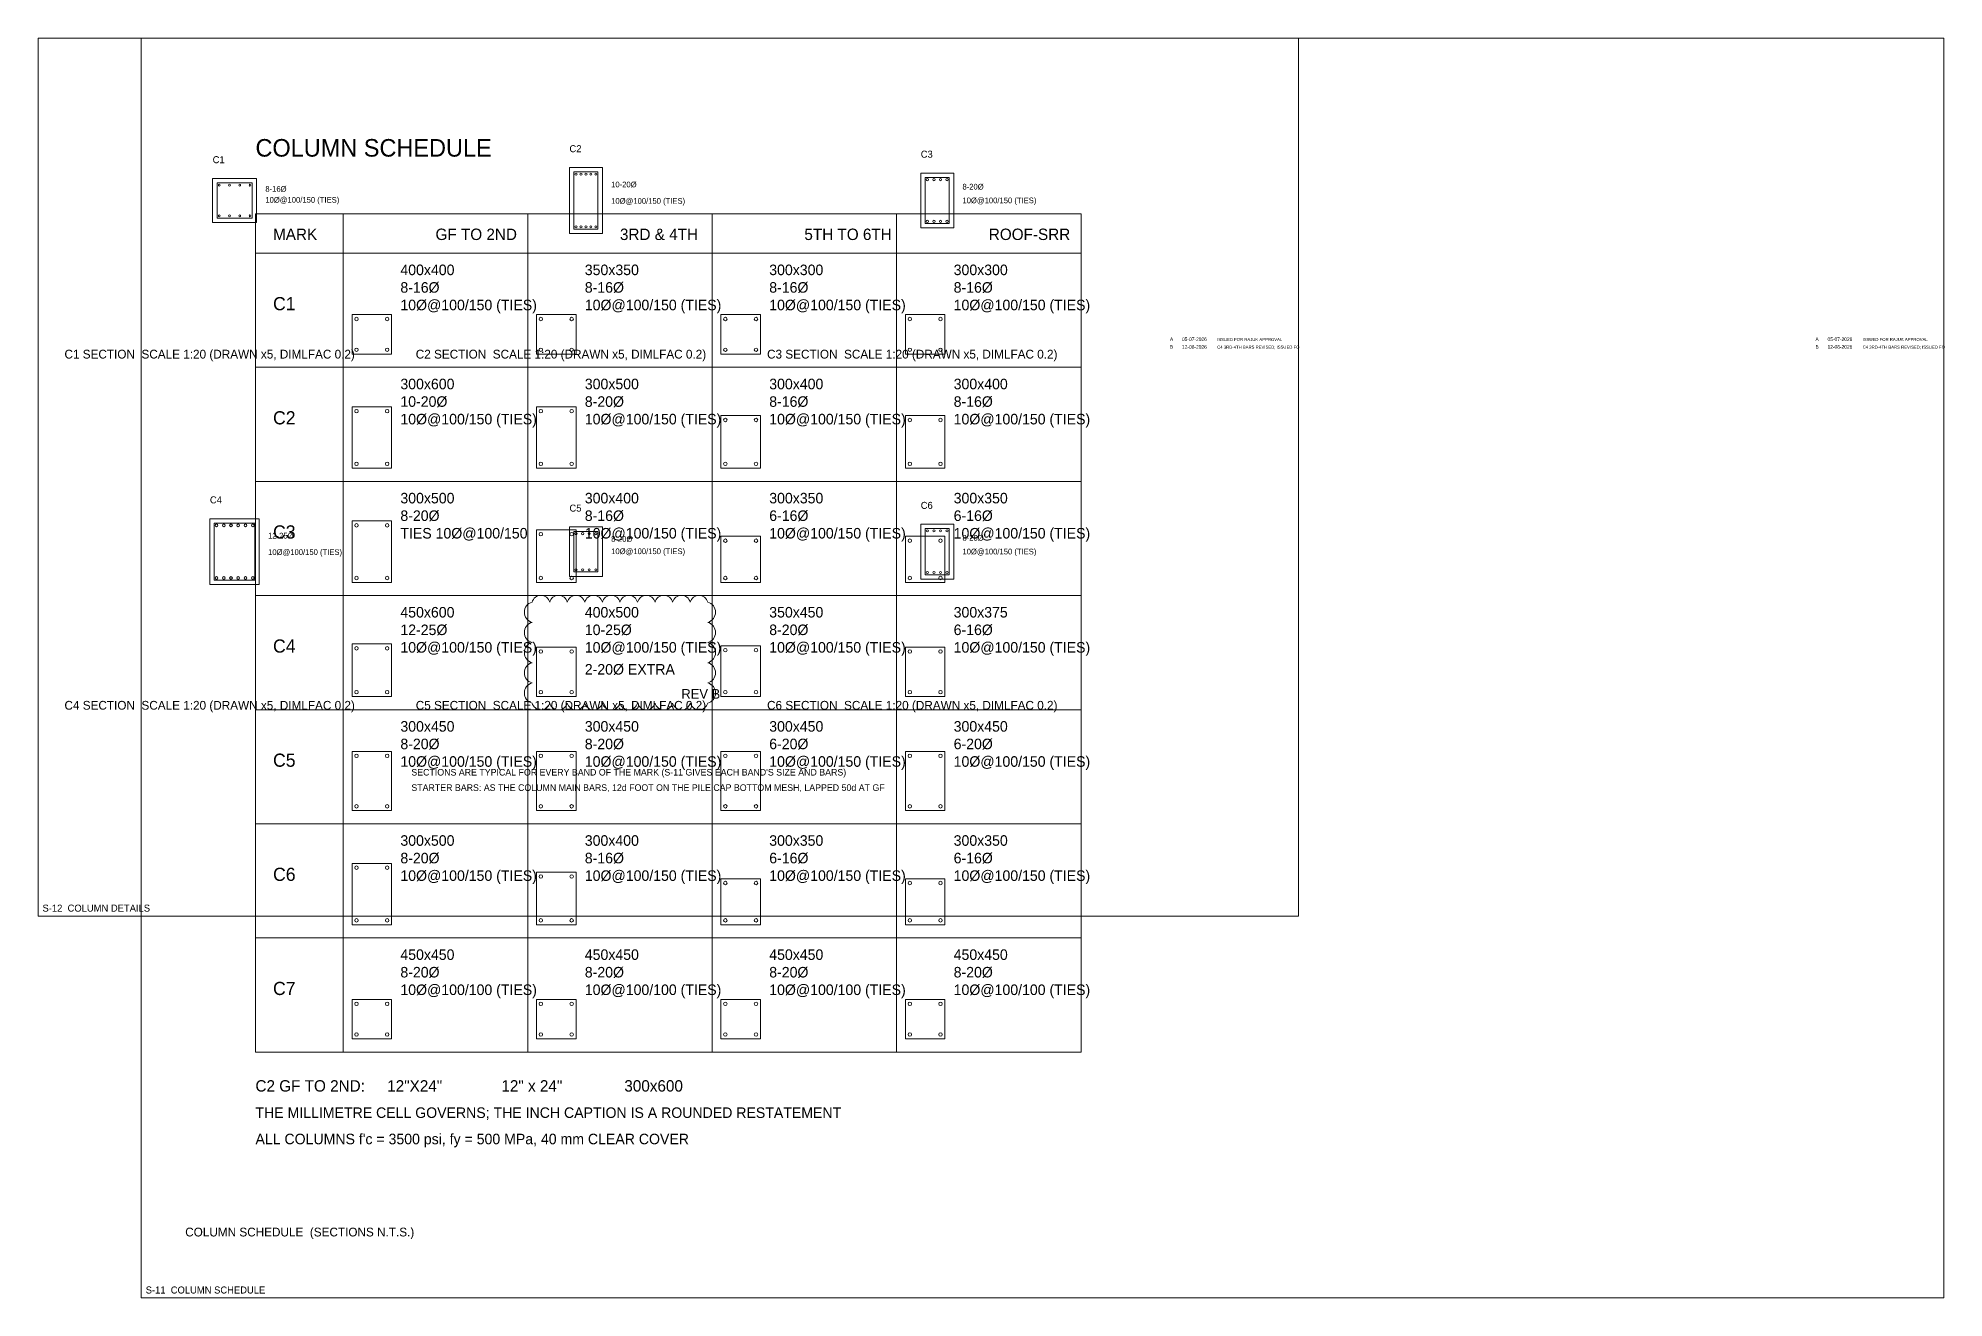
# Model space of a CAD drawing. Extents: x 1000 to 741800, y -207200 to 58400.
# Drawn here: x 278600 to 365400, y -68400 to -11000 of the extents above; entities that cross this region are included whole.
import ezdxf

# ---------------------------------------------------------------- set-up
doc = ezdxf.new("R2010")
doc.units = 0
doc.layers.get('0').update_dxf_attribs({"lineweight": 0, "plot": 0})
for name, color, linetype, lineweight, plot in [('Column', 1, 'Continuous', 0, False), ('Revision', 1, 'Continuous', 0, False), ('Rod-1', 6, 'Continuous', 0, False), ('Rod-Stirrup', 3, 'Continuous', 0, False), ('Sheet', 7, 'Continuous', 0, False), ('Text-1', 7, 'Continuous', 0, False), ('Text-2', 7, 'Continuous', 0, False), ('TITLE', 7, 'Continuous', 0, False)]:
    doc.layers.add(name, color=color, linetype=linetype, lineweight=lineweight, plot=plot)

msp = doc.modelspace()

# ---------------------------------------------------------------- texts
at = {"layer": 'Revision'}
msp.add_text('REV B', height=440, dxfattribs=at).set_placement((307900, -41100))
at = {"layer": 'Sheet'}
for s, height, p in [('COLUMN SCHEDULE', 800, (288500, -16400)), ('C1 SECTION  SCALE 1:20 (DRAWN x5, DIMLFAC 0.2)', 400, (279800, -25600)), ('C2 SECTION  SCALE 1:20 (DRAWN x5, DIMLFAC 0.2)', 400, (295800, -25600)), ('C3 SECTION  SCALE 1:20 (DRAWN x5, DIMLFAC 0.2)', 400, (311800, -25600)), ('C4 SECTION  SCALE 1:20 (DRAWN x5, DIMLFAC 0.2)', 400, (279800, -41600)), ('C5 SECTION  SCALE 1:20 (DRAWN x5, DIMLFAC 0.2)', 400, (295800, -41600)), ('C6 SECTION  SCALE 1:20 (DRAWN x5, DIMLFAC 0.2)', 400, (311800, -41600)), ('S-12  COLUMN DETAILS', 320, (278800, -50800)), ('COLUMN SCHEDULE  (SECTIONS N.T.S.)', 400, (285300, -65600)), ('S-11  COLUMN SCHEDULE', 320, (283500, -68200))]:
    msp.add_text(s, height=height, dxfattribs=at).set_placement(p)
at = {"layer": 'Text-1'}
for s, height, p in [('C1', 320, (286550, -16700)), ('C2', 320, (302800, -16200)), ('C3', 320, (318800, -16450)), ('MARK', 520, (289300, -20200)), ('GF TO 2ND', 520, (296700, -20200)), ('3RD & 4TH', 520, (305100, -20200)), ('5TH TO 6TH', 520, (313500, -20200)), ('ROOF-SRR', 520, (321900, -20200)), ('400x400', 480, (295100, -21800)), ('350x350', 480, (303500, -21800)), ('300x300', 480, (311900, -21800)), ('300x300', 480, (320300, -21800)), ('8-16%%C', 480, (295100, -22600)), ('8-16%%C', 480, (303500, -22600)), ('8-16%%C', 480, (311900, -22600)), ('8-16%%C', 480, (320300, -22600)), ('C1', 600, (289300, -23400)), ('10%%C@100/150 (TIES)', 480, (295100, -23400)), ('10%%C@100/150 (TIES)', 480, (303500, -23400)), ('10%%C@100/150 (TIES)', 480, (311900, -23400)), ('10%%C@100/150 (TIES)', 480, (320300, -23400)), ('300x600', 480, (295100, -27000)), ('300x500', 480, (303500, -27000)), ('300x400', 480, (311900, -27000)), ('300x400', 480, (320300, -27000)), ('10-20%%C', 480, (295100, -27800)), ('8-20%%C', 480, (303500, -27800)), ('8-16%%C', 480, (311900, -27800)), ('8-16%%C', 480, (320300, -27800)), ('C2', 600, (289300, -28600)), ('10%%C@100/150 (TIES)', 480, (295100, -28600)), ('10%%C@100/150 (TIES)', 480, (303500, -28600)), ('10%%C@100/150 (TIES)', 480, (311900, -28600)), ('10%%C@100/150 (TIES)', 480, (320300, -28600)), ('C4', 320, (286425, -32200)), ('300x500', 480, (295100, -32200)), ('300x400', 480, (303500, -32200)), ('300x350', 480, (311900, -32200)), ('300x350', 480, (320300, -32200)), ('8-20%%C', 480, (295100, -33000)), ('C5', 320, (302800, -32575)), ('8-16%%C', 480, (303500, -33000)), ('6-16%%C', 480, (311900, -33000)), ('C6', 320, (318800, -32450)), ('6-16%%C', 480, (320300, -33000)), ('C3', 600, (289300, -33800)), ('TIES 10%%C@100/150', 480, (295100, -33800)), ('10%%C@100/150 (TIES)', 480, (303500, -33800)), ('10%%C@100/150 (TIES)', 480, (311900, -33800)), ('10%%C@100/150 (TIES)', 480, (320300, -33800)), ('450x600', 480, (295100, -37400)), ('400x500', 480, (303500, -37400)), ('350x450', 480, (311900, -37400)), ('300x375', 480, (320300, -37400)), ('12-25%%C', 480, (295100, -38200)), ('10-25%%C', 480, (303500, -38200)), ('8-20%%C', 480, (311900, -38200)), ('6-16%%C', 480, (320300, -38200)), ('C4', 600, (289300, -39000)), ('10%%C@100/150 (TIES)', 480, (295100, -39000)), ('10%%C@100/150 (TIES)', 480, (303500, -39000)), ('10%%C@100/150 (TIES)', 480, (311900, -39000)), ('10%%C@100/150 (TIES)', 480, (320300, -39000)), ('300x450', 480, (295100, -42600)), ('300x450', 480, (303500, -42600)), ('300x450', 480, (311900, -42600)), ('300x450', 480, (320300, -42600)), ('8-20%%C', 480, (295100, -43400)), ('8-20%%C', 480, (303500, -43400)), ('6-20%%C', 480, (311900, -43400)), ('6-20%%C', 480, (320300, -43400)), ('C5', 600, (289300, -44200)), ('10%%C@100/150 (TIES)', 480, (295100, -44200)), ('10%%C@100/150 (TIES)', 480, (303500, -44200)), ('10%%C@100/150 (TIES)', 480, (311900, -44200)), ('10%%C@100/150 (TIES)', 480, (320300, -44200)), ("SECTIONS ARE TYPICAL FOR EVERY BAND OF THE MARK (S-11 GIVES EACH BAND'S SIZE AND BARS)", 300, (295600, -44600)), ('STARTER BARS: AS THE COLUMN MAIN BARS, 12d FOOT ON THE PILE CAP BOTTOM MESH, LAPPED 50d AT GF', 300, (295600, -45300)), ('300x500', 480, (295100, -47800)), ('300x400', 480, (303500, -47800)), ('300x350', 480, (311900, -47800)), ('300x350', 480, (320300, -47800)), ('8-20%%C', 480, (295100, -48600)), ('8-16%%C', 480, (303500, -48600)), ('6-16%%C', 480, (311900, -48600)), ('6-16%%C', 480, (320300, -48600)), ('C6', 600, (289300, -49400)), ('10%%C@100/150 (TIES)', 480, (295100, -49400)), ('10%%C@100/150 (TIES)', 480, (303500, -49400)), ('10%%C@100/150 (TIES)', 480, (311900, -49400)), ('10%%C@100/150 (TIES)', 480, (320300, -49400)), ('450x450', 480, (295100, -53000)), ('450x450', 480, (303500, -53000)), ('450x450', 480, (311900, -53000)), ('450x450', 480, (320300, -53000)), ('8-20%%C', 480, (295100, -53800)), ('8-20%%C', 480, (303500, -53800)), ('8-20%%C', 480, (311900, -53800)), ('8-20%%C', 480, (320300, -53800)), ('C7', 600, (289300, -54600)), ('10%%C@100/100 (TIES)', 480, (295100, -54600)), ('10%%C@100/100 (TIES)', 480, (303500, -54600)), ('10%%C@100/100 (TIES)', 480, (311900, -54600)), ('10%%C@100/100 (TIES)', 480, (320300, -54600)), ('C2 GF TO 2ND:', 520, (288500, -59000)), ('12"X24"', 520, (294500, -59000)), ('12" x 24"', 520, (299700, -59000)), ('300x600', 520, (305300, -59000)), ('THE MILLIMETRE CELL GOVERNS; THE INCH CAPTION IS A ROUNDED RESTATEMENT', 480, (288500, -60200)), ("ALL COLUMNS f'c = 3500 psi, fy = 500 MPa, 40 mm CLEAR COVER", 480, (288500, -61400))]:
    msp.add_text(s, height=height, dxfattribs=at).set_placement(p)
at = {"layer": 'Text-2'}
for s, height, p in [('8-16%%C', 260, (288950, -18000)), ('10%%C@100/150 (TIES)', 260, (288950, -18500)), ('10-20%%C', 260, (304700, -17800)), ('8-20%%C', 260, (320700, -17900)), ('10%%C@100/150 (TIES)', 260, (304700, -18550)), ('10%%C@100/150 (TIES)', 260, (320700, -18525)), ('12-25%%C', 260, (289075, -33800)), ('8-20%%C', 260, (304700, -33950)), ('8-20%%C', 260, (320700, -33900)), ('10%%C@100/150 (TIES)', 260, (289075, -34550)), ('10%%C@100/150 (TIES)', 260, (304700, -34512)), ('10%%C@100/150 (TIES)', 260, (320700, -34525)), ('2-20%%C EXTRA', 480, (303500, -40000))]:
    msp.add_text(s, height=height, dxfattribs=at).set_placement(p)
at = {"layer": 'TITLE'}
for s, height, p in [('A', 160, (330150, -24800)), ('B', 160, (330150, -25150)), ('05-07-2026', 160, (330700, -24800)), ('12-08-2026', 160, (330700, -25150)), ('C4 3RD-4TH BARS REVISED; ISSUED FO', 140, (332300, -25150)), ('ISSUED FOR RAJUK APPROVAL', 140, (332300, -24800)), ('A', 160, (359550, -24800)), ('B', 160, (359550, -25150)), ('05-07-2026', 160, (360100, -24800)), ('12-08-2026', 160, (360100, -25150)), ('C4 3RD-4TH BARS REVISED; ISSUED FO', 140, (361700, -25150)), ('ISSUED FOR RAJUK APPROVAL', 140, (361700, -24800))]:
    msp.add_text(s, height=height, dxfattribs=at).set_placement(p)

# ---------------------------------------------------------------- linework, layer by layer
for p, q in [((288500, -19000), (326100, -19000)), ((288500, -19000), (288500, -20800)), ((292500, -19000), (292500, -57200)), ((300900, -19000), (300900, -57200)), ((309300, -19000), (309300, -57200)), ((317700, -19000), (317700, -57200)), ((326100, -19000), (326100, -57200)), ((288500, -20800), (326100, -20800)), ((288500, -20800), (288500, -57200)), ((288500, -26000), (326100, -26000)), ((288500, -31200), (326100, -31200)), ((288500, -36400), (326100, -36400)), ((288500, -41600), (326100, -41600)), ((288500, -46800), (326100, -46800)), ((288500, -52000), (326100, -52000)), ((288500, -57200), (326100, -57200))]:
    msp.add_line(p, q)
at = {"layer": 'Column'}
for points in [[(302800, -19900), (304300, -19900), (304300, -16900), (302800, -16900)], [(318800, -19650), (320300, -19650), (320300, -17150), (318800, -17150)], [(286550, -19400), (288550, -19400), (288550, -17400), (286550, -17400)], [(292900, -25400), (294700, -25400), (294700, -23600), (292900, -23600)], [(301300, -25400), (303100, -25400), (303100, -23600), (301300, -23600)], [(309700, -25400), (311500, -25400), (311500, -23600), (309700, -23600)], [(318100, -25400), (319900, -25400), (319900, -23600), (318100, -23600)], [(292900, -30600), (294700, -30600), (294700, -27800), (292900, -27800)], [(301300, -30600), (303100, -30600), (303100, -27800), (301300, -27800)], [(309700, -30600), (311500, -30600), (311500, -28200), (309700, -28200)], [(318100, -30600), (319900, -30600), (319900, -28200), (318100, -28200)], [(286425, -35900), (288675, -35900), (288675, -32900), (286425, -32900)], [(292900, -35800), (294700, -35800), (294700, -33000), (292900, -33000)], [(301300, -35800), (303100, -35800), (303100, -33400), (301300, -33400)], [(302800, -35525), (304300, -35525), (304300, -33275), (302800, -33275)], [(309700, -35800), (311500, -35800), (311500, -33700), (309700, -33700)], [(318100, -35800), (319900, -35800), (319900, -33700), (318100, -33700)], [(318800, -35650), (320300, -35650), (320300, -33150), (318800, -33150)], [(292900, -41000), (294700, -41000), (294700, -38600), (292900, -38600)], [(301300, -41000), (303100, -41000), (303100, -38750), (301300, -38750)], [(309700, -41000), (311500, -41000), (311500, -38686), (309700, -38686)], [(318100, -41000), (319900, -41000), (319900, -38750), (318100, -38750)], [(292900, -46200), (294700, -46200), (294700, -43500), (292900, -43500)], [(301300, -46200), (303100, -46200), (303100, -43500), (301300, -43500)], [(309700, -46200), (311500, -46200), (311500, -43500), (309700, -43500)], [(318100, -46200), (319900, -46200), (319900, -43500), (318100, -43500)], [(292900, -51400), (294700, -51400), (294700, -48600), (292900, -48600)], [(301300, -51400), (303100, -51400), (303100, -49000), (301300, -49000)], [(309700, -51400), (311500, -51400), (311500, -49300), (309700, -49300)], [(318100, -51400), (319900, -51400), (319900, -49300), (318100, -49300)], [(292900, -56600), (294700, -56600), (294700, -54800), (292900, -54800)], [(301300, -56600), (303100, -56600), (303100, -54800), (301300, -54800)], [(309700, -56600), (311500, -56600), (311500, -54800), (309700, -54800)], [(318100, -56600), (319900, -56600), (319900, -54800), (318100, -54800)]]:
    msp.add_lwpolyline(points, close=True, dxfattribs=at)
at = {"layer": 'Revision'}
msp.add_lwpolyline([(301100, -41300, 0.767327), (301900, -41300, 0.767327), (302700, -41300, 0.767327), (303500, -41300, 0.767327), (304300, -41300, 0.767327), (305100, -41300, 0.767327), (305900, -41300, 0.767327), (306700, -41300, 0.767327), (307500, -41300, 0.767327), (308300, -41300, 0.767327), (309100, -41300, 0.767327), (309100, -40380, 0.767327), (309100, -39460, 0.767327), (309100, -38540, 0.767327), (309100, -37620, 0.767327), (309100, -36700, 0.767327), (308300, -36700, 0.767327), (307500, -36700, 0.767327), (306700, -36700, 0.767327), (305900, -36700, 0.767327), (305100, -36700, 0.767327), (304300, -36700, 0.767327), (303500, -36700, 0.767327), (302700, -36700, 0.767327), (301900, -36700, 0.767327), (301100, -36700, 0.767327), (301100, -37620, 0.767327), (301100, -38540, 0.767327), (301100, -39460, 0.767327), (301100, -40380, 0.767327)], format="xyb", close=True, dxfattribs=at)
at = {"layer": 'Rod-1'}
for centre, radius in [((303100, -17200), 50), ((303325, -17200), 50), ((303550, -17200), 50), ((303775, -17200), 50), ((304000, -17200), 50), ((286850, -17700), 40), ((287317, -17700), 40), ((287783, -17700), 40), ((288250, -17700), 40), ((319100, -17450), 50), ((319400, -17450), 50), ((319700, -17450), 50), ((320000, -17450), 50), ((286850, -19100), 40), ((287317, -19100), 40), ((287783, -19100), 40), ((288250, -19100), 40), ((303100, -19600), 50), ((303325, -19600), 50), ((303550, -19600), 50), ((303775, -19600), 50), ((304000, -19600), 50), ((319100, -19350), 50), ((319400, -19350), 50), ((319700, -19350), 50), ((320000, -19350), 50), ((293100, -23800), 80), ((294500, -23800), 80), ((301500, -23800), 80), ((302900, -23800), 80), ((309900, -23800), 80), ((311300, -23800), 80), ((318300, -23800), 80), ((319700, -23800), 80), ((293100, -25200), 80), ((294500, -25200), 80), ((301500, -25200), 80), ((302900, -25200), 80), ((309900, -25200), 80), ((311300, -25200), 80), ((318300, -25200), 80), ((319700, -25200), 80), ((293100, -28000), 80), ((294500, -28000), 80), ((301500, -28000), 80), ((302900, -28000), 80), ((309900, -28400), 80), ((311300, -28400), 80), ((318300, -28400), 80), ((319700, -28400), 80), ((293100, -30400), 80), ((294500, -30400), 80), ((301500, -30400), 80), ((302900, -30400), 80), ((309900, -30400), 80), ((311300, -30400), 80), ((318300, -30400), 80), ((319700, -30400), 80), ((286725, -33200), 62.5), ((287055, -33200), 62.5), ((287385, -33200), 62.5), ((287715, -33200), 62.5), ((288045, -33200), 62.5), ((288375, -33200), 62.5), ((293100, -33200), 80), ((294500, -33200), 80), ((301500, -33600), 80), ((302900, -33600), 80), ((303100, -33575), 50), ((303400, -33575), 50), ((303700, -33575), 50), ((304000, -33575), 50), ((309900, -33900), 80), ((311300, -33900), 80), ((318300, -33900), 80), ((319100, -33450), 50), ((319400, -33450), 50), ((319700, -33900), 80), ((319700, -33450), 50), ((320000, -33450), 50), ((286725, -35600), 62.5), ((287055, -35600), 62.5), ((287385, -35600), 62.5), ((287715, -35600), 62.5), ((288045, -35600), 62.5), ((288375, -35600), 62.5), ((293100, -35600), 80), ((294500, -35600), 80), ((301500, -35600), 80), ((302900, -35600), 80), ((303100, -35225), 50), ((303400, -35225), 50), ((303700, -35225), 50), ((304000, -35225), 50), ((309900, -35600), 80), ((311300, -35600), 80), ((318300, -35600), 80), ((319100, -35350), 50), ((319400, -35350), 50), ((319700, -35600), 80), ((319700, -35350), 50), ((320000, -35350), 50), ((293100, -38800), 80), ((294500, -38800), 80), ((301500, -38950), 80), ((302900, -38950), 80), ((309900, -38886), 80), ((311300, -38886), 80), ((318300, -38950), 80), ((319700, -38950), 80), ((293100, -40800), 80), ((294500, -40800), 80), ((301500, -40800), 80), ((302900, -40800), 80), ((309900, -40800), 80), ((311300, -40800), 80), ((318300, -40800), 80), ((319700, -40800), 80), ((293100, -43700), 80), ((294500, -43700), 80), ((301500, -43700), 80), ((302900, -43700), 80), ((309900, -43700), 80), ((311300, -43700), 80), ((318300, -43700), 80), ((319700, -43700), 80), ((293100, -46000), 80), ((294500, -46000), 80), ((301500, -46000), 80), ((302900, -46000), 80), ((309900, -46000), 80), ((311300, -46000), 80), ((318300, -46000), 80), ((319700, -46000), 80), ((293100, -48800), 80), ((294500, -48800), 80), ((301500, -49200), 80), ((302900, -49200), 80), ((309900, -49500), 80), ((311300, -49500), 80), ((318300, -49500), 80), ((319700, -49500), 80), ((293100, -51200), 80), ((294500, -51200), 80), ((301500, -51200), 80), ((302900, -51200), 80), ((309900, -51200), 80), ((311300, -51200), 80), ((318300, -51200), 80), ((319700, -51200), 80), ((293100, -55000), 80), ((294500, -55000), 80), ((301500, -55000), 80), ((302900, -55000), 80), ((309900, -55000), 80), ((311300, -55000), 80), ((318300, -55000), 80), ((319700, -55000), 80), ((293100, -56400), 80), ((294500, -56400), 80), ((301500, -56400), 80), ((302900, -56400), 80), ((309900, -56400), 80), ((311300, -56400), 80), ((318300, -56400), 80), ((319700, -56400), 80)]:
    msp.add_circle(centre, radius, dxfattribs=at)
at = {"layer": 'Rod-Stirrup'}
for points in [[(303000, -19700), (304100, -19700), (304100, -17100), (303000, -17100)], [(319000, -19450), (320100, -19450), (320100, -17350), (319000, -17350)], [(286750, -19200), (288350, -19200), (288350, -17600), (286750, -17600)], [(286625, -35700), (288475, -35700), (288475, -33100), (286625, -33100)], [(303000, -35325), (304100, -35325), (304100, -33475), (303000, -33475)], [(319000, -35450), (320100, -35450), (320100, -33350), (319000, -33350)]]:
    msp.add_lwpolyline(points, close=True, dxfattribs=at)
at = {"layer": 'Sheet'}
for points in [[(278600, -51000), (336000, -51000), (336000, -11000), (278600, -11000)], [(283300, -68400), (365400, -68400), (365400, -11000), (283300, -11000)]]:
    msp.add_lwpolyline(points, close=True, dxfattribs=at)

msp.set_redraw_order([(e.dxf.handle, doc.entitydb.next_handle()) for e in msp.query("TEXT MTEXT ATTDEF DIMENSION ARC_DIMENSION")])  # texts and dimensions are drawn at this point

doc.saveas('drawing.dxf')
